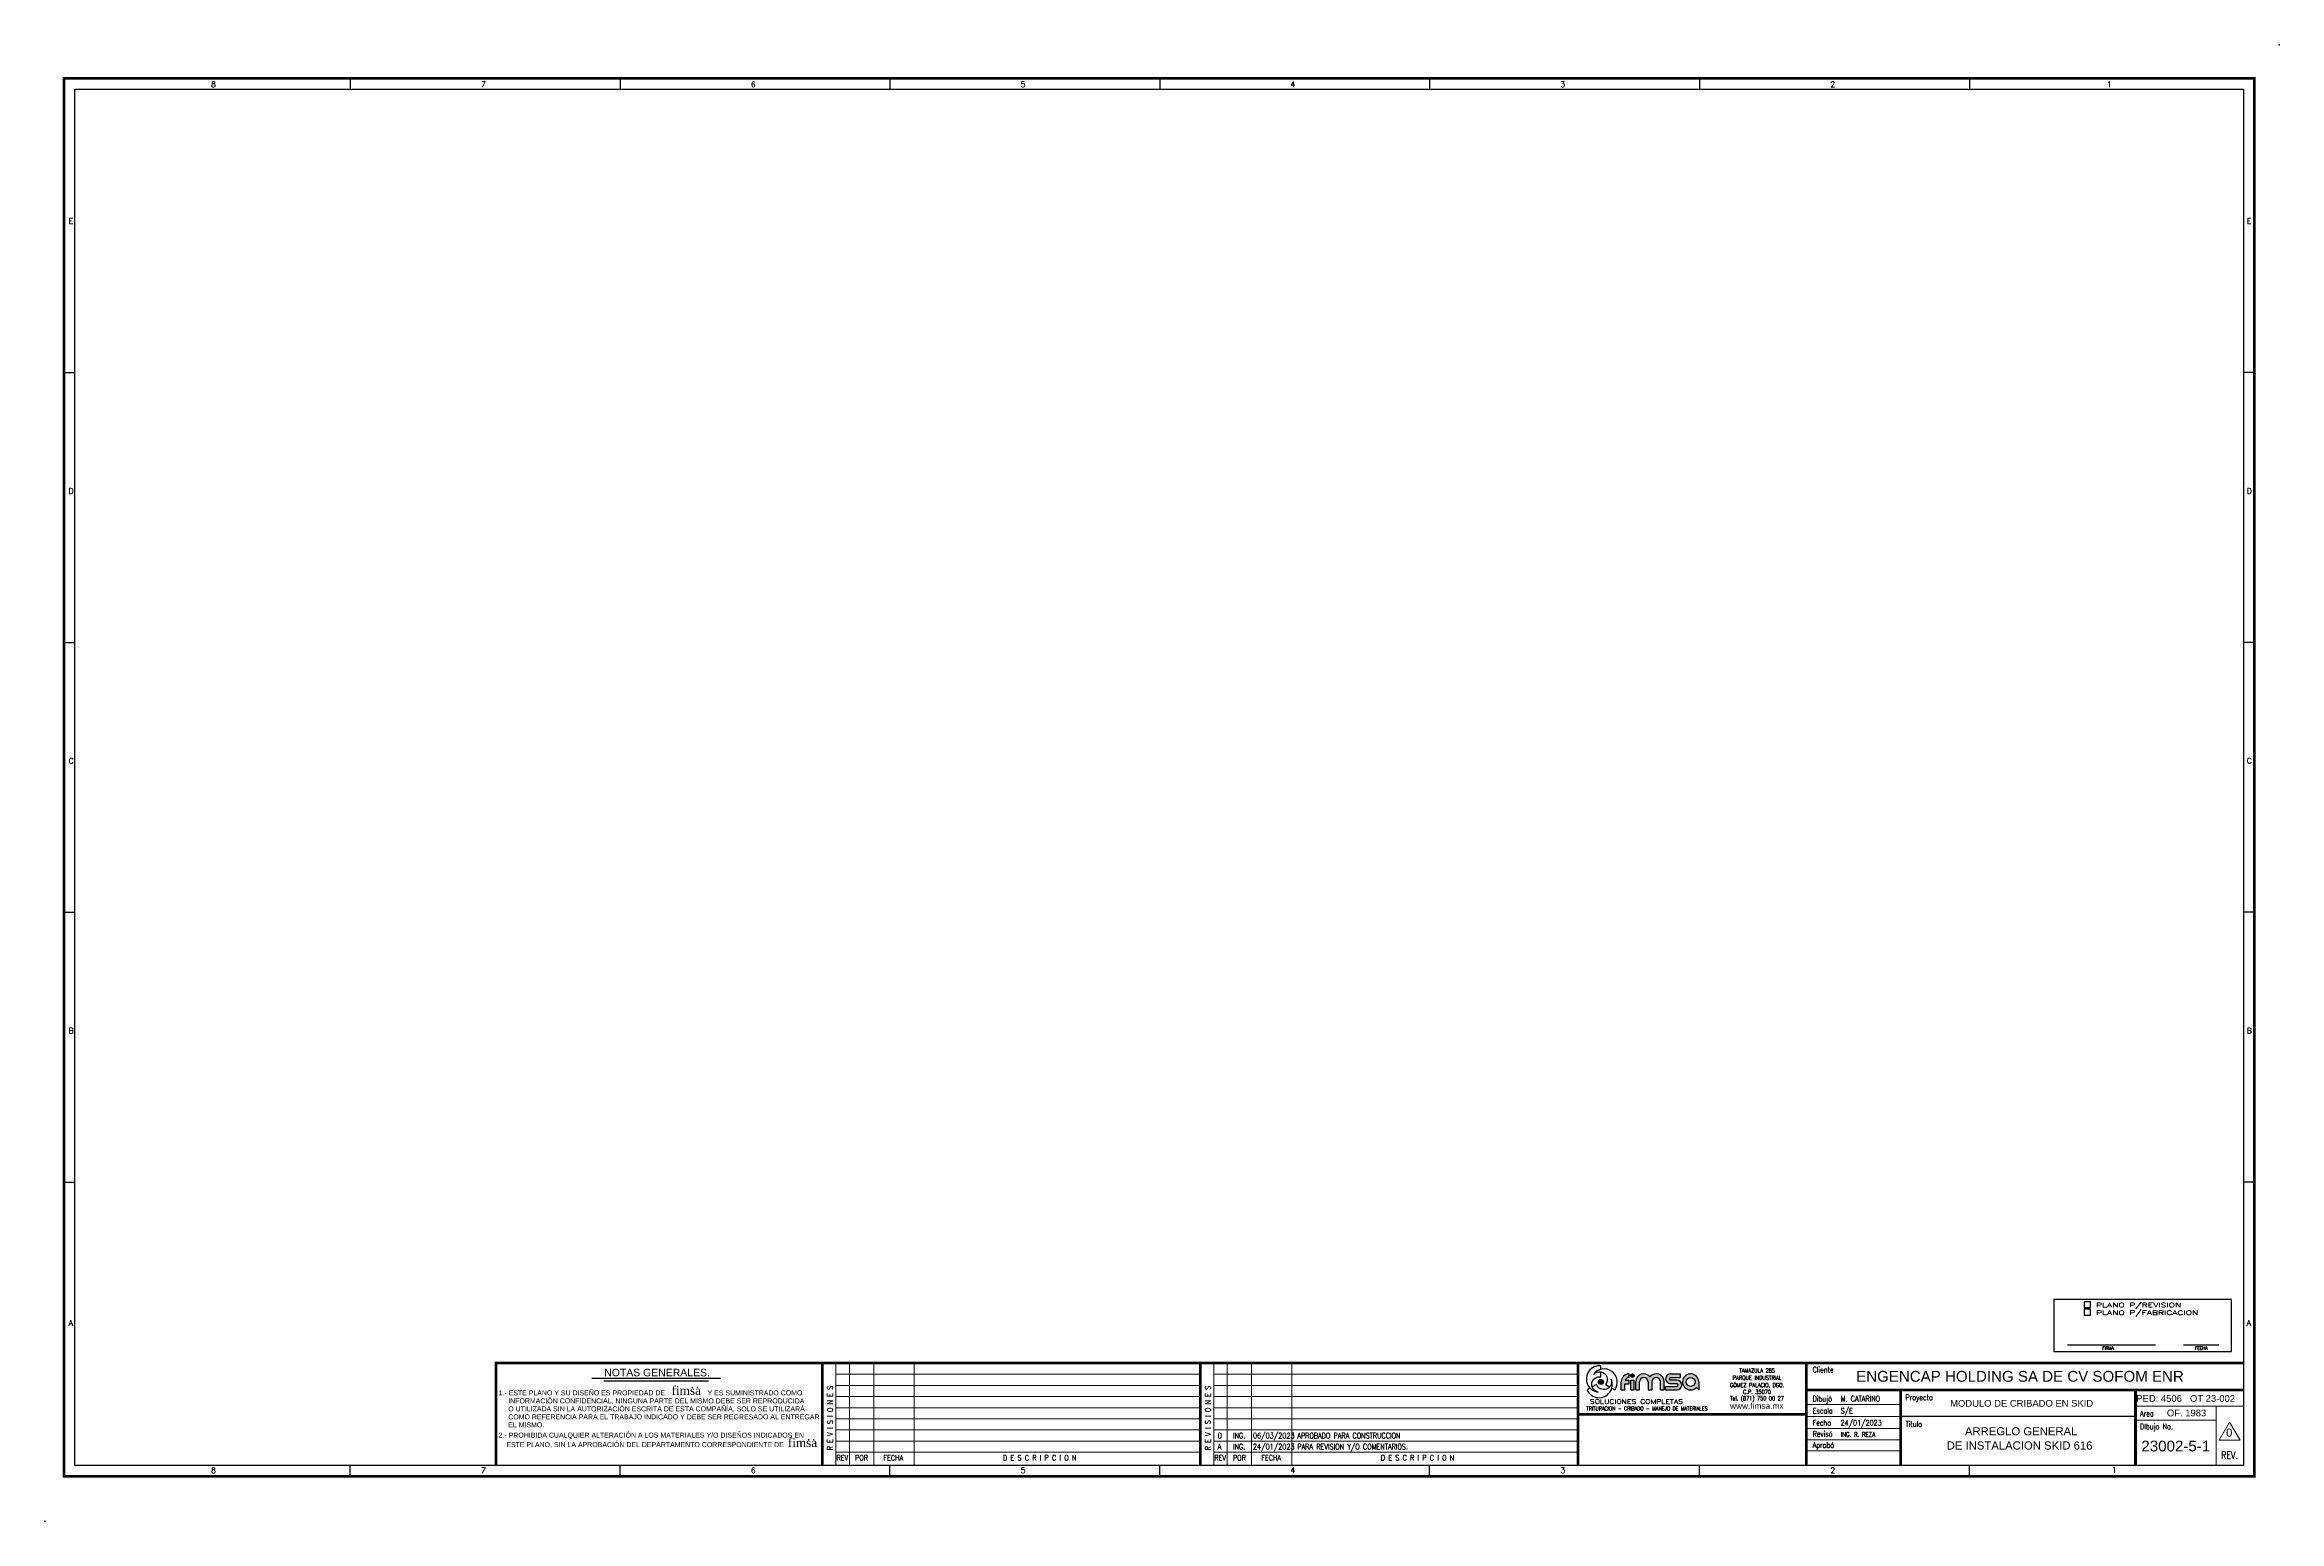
# Paper-space layout 'Layout1' of a CAD drawing. Header units: millimetres. Extents: x 0 to 828, y 0 to 547.
import ezdxf
from ezdxf.enums import TextEntityAlignment as Align

# ---------------------------------------------------------------- set-up
doc = ezdxf.new("R2010")
doc.units = ezdxf.units.MM
doc.header["$LTSCALE"] = 10
doc.header["$PDSIZE"] = -1
doc.styles.add('BETO', font='romans.shx', dxfattribs={"width": 0.8})
doc.styles.add('Letras Fimsa', font='romantic.ttf', dxfattribs={"width": 0.8})
doc.styles.add('Sans Serif', font='sanss___.ttf', dxfattribs={"width": 0.8})
doc.styles.get("Standard").update_dxf_attribs({"font": 'romans.shx'})
doc.styles.add('Titulos', font='arial.ttf', dxfattribs={"height": 2.2})

psp = doc.layouts.get("Layout1")

# ---------------------------------------------------------------- hatches: boundary and pattern name
for color, points in [(5, [(577.61, 51.65, 1), (575.72, 51.65, 1)]), (4, [(589.04, 53.97, 1), (587.69, 53.97, 1)])]:
    psp.add_hatch(color=color).paths.add_polyline_path(points)
h = psp.add_hatch(color=5)
h.paths.add_polyline_path([(587.15, 52.33), (585.67, 52.33, -0.295738), (587.15, 53.29), (587.15, 54.64, 0.414214), (584.18, 51.67), (584.18, 48.68), (585.53, 48.68), (585.53, 50.98), (587.15, 50.98)])
h.paths.add_polyline_path([(589.04, 52.33), (587.69, 52.33), (587.69, 48.68), (589.04, 48.68)])
h.paths.add_polyline_path([(590.93, 51.66, -0.998911), (594.17, 51.69), (594.17, 48.68), (595.52, 48.68), (595.52, 51.69, -0.998911), (598.76, 51.66), (598.76, 48.66), (600.11, 48.66), (600.11, 51.69, 0.702406), (594.84, 53.56, 0.702406), (589.58, 51.69), (589.58, 48.68), (590.93, 48.68)])
h.paths.add_polyline_path([(605.99, 54.64), (602.48, 54.64, 1), (602.48, 50.98), (604.79, 50.98, -1), (604.79, 50.01), (600.65, 50.01), (600.65, 48.66), (604.79, 48.66, 1), (604.79, 52.33), (602.48, 52.33, -1), (602.48, 53.29), (605.99, 53.29)])
h.paths.add_polyline_path([(612.04, 49.54), (612.91, 48.66), (612.91, 51.65, 5.027339)])
h.paths.add_polyline_path([(611.56, 51.65, -1), (608.28, 51.65, -1)], flags=16)

# ---------------------------------------------------------------- linework, layer by layer
for p, q in [((11.19, 530.68), (814.75, 530.68)), ((11.19, 20.68), (11.19, 530.68)), ((814.75, 530.68), (814.75, 20.68)), ((207.25, 52.05), (245.95, 52.05)), ((774.75, 38.8), (687.75, 38.8)), ((814.75, 20.68), (11.19, 20.68))]:
    psp.add_line(p, q)
at = {"color": 0}
for p, q in [((113.19, 534.68), (113.19, 530.68)), ((213.19, 534.68), (213.19, 530.68)), ((313.19, 534.68), (313.19, 530.68)), ((413.19, 534.68), (413.19, 530.68)), ((513.19, 534.68), (513.19, 530.68)), ((613.19, 534.68), (613.19, 530.68)), ((713.19, 534.68), (713.19, 530.68)), ((7.19, 425.68), (11.19, 425.68)), ((819.19, 425.68), (814.75, 425.68)), ((7.19, 325.68), (11.19, 325.68)), ((819.19, 325.68), (814.75, 325.68)), ((7.19, 225.68), (11.19, 225.68)), ((819.19, 225.68), (814.75, 225.68)), ((7.19, 125.68), (11.19, 125.68)), ((819.19, 125.68), (814.75, 125.68)), ((113.19, 16.68), (113.19, 20.68)), ((213.19, 16.68), (213.19, 20.68)), ((313.19, 16.68), (313.19, 20.68)), ((413.19, 16.68), (413.19, 20.68)), ((513.19, 16.68), (513.19, 20.68)), ((613.19, 16.68), (613.19, 20.68)), ((713.19, 16.68), (713.19, 20.68))]:
    psp.add_line(p, q, dxfattribs=at)
at = {"color": 1, "lineweight": 18}
for p, q in [((293.19, 58.68), (293.19, 20.68)), ((298.19, 58.68), (298.19, 20.68)), ((307.19, 58.68), (307.19, 20.68)), ((322.19, 58.68), (322.19, 20.68)), ((433.19, 58.68), (433.19, 20.68)), ((438.19, 58.68), (438.19, 20.68)), ((447.19, 58.68), (447.19, 20.68)), ((462.19, 58.68), (462.19, 20.68)), ((428.19, 54.47), (293.19, 54.47)), ((428.19, 50.34), (293.19, 50.34)), ((568.19, 54.47), (433.19, 54.47)), ((568.19, 50.34), (433.19, 50.34)), ((428.19, 46.22), (293.19, 46.22)), ((428.19, 42.09), (293.19, 42.09)), ((568.19, 46.22), (433.19, 46.22)), ((568.19, 42.09), (433.19, 42.09)), ((687.75, 43.24), (652.75, 43.24)), ((814.75, 42.68), (774.75, 42.68)), ((804.68, 20.68), (804.68, 42.68)), ((428.19, 37.97), (293.19, 37.97)), ((428.19, 33.84), (293.19, 33.84)), ((428.19, 33.84), (293.19, 33.84)), ((568.19, 37.97), (433.19, 37.97)), ((568.19, 33.84), (433.19, 33.84)), ((687.75, 38.8), (652.75, 38.8)), ((687.75, 34.35), (652.75, 34.35)), ((804.68, 37.46), (774.75, 37.46)), ((809.63, 36.72), (805.76, 30.02)), ((813.5, 30.02), (809.63, 36.72)), ((428.19, 29.72), (293.19, 29.72)), ((428.19, 25.59), (293.19, 25.59)), ((568.19, 29.72), (433.19, 29.72)), ((568.19, 25.59), (433.19, 25.59)), ((687.75, 30.22), (652.75, 30.22)), ((687.75, 26.1), (652.75, 26.1)), ((805.76, 30.02), (813.5, 30.02))]:
    psp.add_line(p, q, dxfattribs=at)
at = {"color": 1}
for p, q in [((749.6, 65.36), (782.11, 65.36)), ((792.6, 65.36), (805.69, 65.36))]:
    psp.add_line(p, q, dxfattribs=at)
at = {"color": 5}
for p, q in [((202.71, 53.06), (250.5, 53.06)), ((584.18, 48.68), (584.18, 51.67)), ((585.53, 48.68), (585.53, 50.98)), ((585.53, 50.98), (587.15, 50.98)), ((585.67, 52.33), (587.15, 52.33)), ((587.15, 53.29), (587.15, 54.64)), ((587.15, 50.98), (587.15, 52.33)), ((587.69, 48.66), (587.69, 52.33)), ((587.69, 52.33), (589.04, 52.33)), ((589.04, 48.68), (589.04, 52.33)), ((589.58, 48.68), (589.58, 51.69)), ((590.93, 48.68), (590.93, 51.68)), ((594.17, 51.69), (594.17, 48.68)), ((595.52, 51.69), (595.52, 48.68)), ((598.76, 48.66), (598.76, 51.68)), ((600.11, 48.66), (600.11, 51.69)), ((600.65, 48.66), (600.65, 50.01)), ((600.65, 50.01), (604.79, 50.01)), ((602.48, 54.64), (605.99, 54.64)), ((602.48, 53.29), (605.99, 53.29)), ((604.79, 52.33), (602.48, 52.33)), ((604.79, 50.98), (602.48, 50.98)), ((605.99, 54.64), (605.99, 53.29)), ((612.91, 51.65), (612.91, 48.66)), ((584.18, 48.68), (585.53, 48.68)), ((587.69, 48.68), (589.04, 48.68)), ((589.58, 48.68), (590.93, 48.68)), ((594.17, 48.68), (595.52, 48.68)), ((598.76, 48.66), (600.11, 48.66)), ((600.65, 48.66), (604.79, 48.66)), ((612.91, 48.66), (612.04, 49.54))]:
    psp.add_line(p, q, dxfattribs=at)
at = {"const_width": 1}
psp.add_lwpolyline([(7.19, 534.68), (818.75, 534.68), (818.75, 16.68), (7.19, 16.68)], close=True, dxfattribs=at)
at = {"color": 6}
psp.add_lwpolyline([(744.45, 62.95), (810.36, 62.95), (810.36, 82.19), (744.45, 82.19)], close=True, dxfattribs=at)
for points in [[(755.74, 79.19), (758.11, 79.19), (758.11, 81.36), (755.74, 81.36)], [(755.74, 76.43), (758.11, 76.43), (758.11, 78.6), (755.74, 78.6)]]:
    psp.add_lwpolyline(points, close=True)
at = {"const_width": 1}
for points in [[(814.75, 58.68), (167.19, 58.68), (167.19, 20.68)], [(288.19, 58.68), (288.19, 20.68)], [(428.19, 58.68), (428.19, 20.68)], [(568.19, 58.68), (568.19, 20.68)], [(652.75, 58.68), (652.75, 20.68)], [(814.75, 48.68), (652.75, 48.68)], [(687.75, 48.68), (687.75, 20.68)], [(774.75, 20.68), (774.75, 48.68)], [(652.75, 39.68), (568.19, 39.68)]]:
    psp.add_lwpolyline(points, dxfattribs=at)
at = {"color": 5}
psp.add_lwpolyline([(576.66, 56.29), (576.66, 57.59, 1), (575.65, 47.87, -1), (576.66, 53.54), (576.66, 55.39)], format="xyb", dxfattribs=at)
at = {"color": 4}
psp.add_lwpolyline([(572.64, 49.33), (571.52, 48.68, 1), (580.44, 52.67, -1), (575.03, 50.71), (573.43, 49.78)], format="xyb", dxfattribs=at)
at = {"color": 2}
psp.add_lwpolyline([(580.68, 49.33), (581.81, 48.68, 1), (573.89, 54.42, -1), (578.3, 50.71), (579.9, 49.78)], format="xyb", dxfattribs=at)
at = {"color": 5}
for centre, radius in [((576.66, 51.65), 0.945), ((609.92, 51.65), 1.64)]:
    psp.add_circle(centre, radius, dxfattribs=at)
at = {"color": 4}
psp.add_circle((588.36, 53.97), 0.675, dxfattribs=at)
at = {"color": 5}
for centre, radius, start, end in [((587.15, 51.67), 2.97, 90, 180.26044), ((587.15, 51.67), 1.62, 90, 155.89982), ((592.55, 51.67), 2.97, 39.40189, 180.26044), ((592.55, 51.67), 1.62, 0.47747, 179.64737), ((597.14, 51.67), 2.97, 359.73956, 140.59811), ((597.14, 51.67), 1.62, 0.35263, 179.52253), ((602.48, 52.81), 1.83, 90, 270), ((602.48, 52.81), 0.483, 90, 270), ((604.79, 50.49), 1.83, 270, 90), ((604.79, 50.49), 0.483, 270, 90), ((609.92, 51.65), 2.99, 0, 315)]:
    psp.add_arc(centre, radius, start, end, dxfattribs=at)
at = {"color": 0}
for p in [(828.04, 547.12), (828.04, 547.12), (0, 0)]:
    psp.add_point(p, dxfattribs=at)

# ---------------------------------------------------------------- texts
for s, height, width, p in [('PLANO P/REVISION', 1.65, 1.5, (760.18, 79.29)), ('PLANO P/FABRICACION', 1.65, 1.5, (760.18, 76.47)), ('S/E', 2.062, 0.8, (665.48, 39.92)), ('M. CATARINO', 2.0625, 0.8, (665.48, 44.37)), ('24/01/2023', 2.062, 0.8, (665.48, 35.47)), ('ING. R. REZA', 1.65, 0.8, (665.6, 31.34))]:
    psp.add_text(s, height=height, dxfattribs=dict(at, width=width)).set_placement(p)
at = {"color": 1, "width": 0.8}
for s, height, p in [('FIRMA      ', 1.2672, (762.42, 63.55)), ('FECHA', 1.267, (796.76, 63.55))]:
    psp.add_text(s, height=height, dxfattribs=at).set_placement(p)
at = {"color": 5, "style": 'Titulos'}
psp.add_text('NOTAS GENERALES.', height=2.772, dxfattribs=at).set_placement((207.33, 53.74))
for s, height, style, p in [('fimsa', 3.24, 'Letras Fimsa', (232.29, 46.84)), ('.', 3.24, 'Letras Fimsa', (239.39, 49.36)), ('.', 3.24, 'Letras Fimsa', (241.26, 49.36)), ('1.- ESTE PLANO Y SU DISEÑO ES PROPIEDAD DE                      Y ES SUMINISTRADO COMO', 1.848, 'Titulos', (168.19, 46.67)), ('     O UTILIZADA SIN LA AUTORIZACIÓN ESCRITA DE ESTA COMPAÑÍA, SOLO SE UTILIZARÁ', 1.848, 'Titulos', (168.19, 40.74)), ('     INFORMACIÓN CONFIDENCIAL, NINGUNA PARTE DEL MISMO DEBE SER REPRODUCIDA', 1.848, 'Titulos', (168.19, 43.7)), ('2.- PROHIBIDA CUALQUIER ALTERACIÓN A LOS MATERIALES Y/O DISEÑOS INDICADOS EN', 1.848, 'Titulos', (168.19, 31)), ('     COMO REFERENCIA PARA EL TRABAJO INDICADO Y DEBE SER REGRESADO AL ENTREGAR', 1.848, 'Titulos', (168.19, 37.77)), ('     EL MISMO.', 1.848, 'Titulos', (168.19, 34.8)), ('    ESTE PLANO, SIN LA APROBACIÓN DEL DEPARTAMENTO CORRESPONDIENTE DE                    .', 1.848, 'Titulos', (168.19, 27.49)), ('fimsa', 3.24, 'Letras Fimsa', (275.36, 27.53)), ('.', 3.24, 'Letras Fimsa', (282.46, 30.05)), ('.', 3.24, 'Letras Fimsa', (284.33, 30.05))]:
    psp.add_text(s, height=height, dxfattribs=dict(style=style)).set_placement(p)
at = {"style": 'BETO', "width": 0.9}
for s, p in [('GÓMEZ PALACIO, DGO.', (634.52, 49.73)), ('PARQUE INDUSTRIAL', (634.52, 52.45)), ('TAMAZULA 285', (634.52, 55.12)), ('Tel. (871) 750 00 27', (634.49, 44.81)), ('C.P. 35070', (634.52, 47.2))]:
    psp.add_text(s, height=1.5, dxfattribs=at).set_placement(p, align=Align.CENTER)
at = {"color": 1, "lineweight": 18, "width": 0.8}
for s, p in [('Cliente', (655.11, 55.15)), ('Proyecto', (689.52, 44.87)), ('Titulo', (689.52, 34.99)), ('Area', (776.44, 38.88))]:
    psp.add_text(s, height=2.062, dxfattribs=at).set_placement(p)
at = {"color": 5, "style": 'Sans Serif'}
for s, height, p in [('ENGENCAP HOLDING SA DE CV SOFOM ENR ', 4, (732.72, 51.72)), ('MODULO DE CRIBADO EN SKID ', 2.5, (733.05, 42.47)), ('PED: 4506', 2.5, (783.5, 44.27)), ('OF. 1983', 2.5, (793.68, 38.89)), ('OT 23-002', 2.5, (803.28, 44.27)), ('ARREGLO GENERAL', 3, (732.38, 31.86)), ('0', 3, (809.47, 31.35)), ('DE INSTALACION SKID 616 ', 3, (732.38, 26.59)), ('23002-5-1 ', 4, (790.46, 25.88))]:
    psp.add_text(s, height=height, dxfattribs=at).set_placement(p, align=Align.CENTER)
at = {"color": 5, "lineweight": 18, "width": 0.8}
for p in [(292.07, 26.27), (432.07, 26.27)]:
    psp.add_text('R E V I S I O N E S', height=2.0625, rotation=90, dxfattribs=at).set_placement(p)
at = {"style": 'BETO', "width": 0.7}
psp.add_text('TRITURACION - CRIBADO - MANEJO DE MATERIALES', height=1.5, dxfattribs=at).set_placement((571.29, 41.06))
at = {"width": 1.3}
psp.add_text('SOLUCIONES COMPLETAS', height=1.6, dxfattribs=at).set_placement((572.58, 43.58))
at = {"style": 'Titulos'}
psp.add_text('www.fimsa.mx', height=2.2, dxfattribs=at).set_placement((634.42, 41.69), align=Align.CENTER)
at = {"color": 5, "lineweight": 18, "width": 0.8}
for s, height, p in [('Dibujó', 2.062, (655.11, 44.37)), ('Escala', 2.062, (655.11, 39.92)), ('Fecha', 2.062, (655.11, 35.47)), ('Revisó', 2.062, (655.11, 31.35)), ('DIbujo No.', 2.062, (776.44, 34.1)), ('Aprobó', 2.062, (655.11, 27.22)), ('REV.', 2.681, (806.49, 23.19)), ('REV', 2.062, (293.41, 22.5)), ('POR', 2.062, (300.3, 22.5)), ('FECHA', 2.062, (310.8, 22.5)), ('D E S C R I P C I O N', 2.0625, (355.11, 22.5)), ('REV', 2.062, (433.41, 22.5)), ('POR', 2.062, (440.3, 22.5)), ('FECHA', 2.062, (450.8, 22.5)), ('D E S C R I P C I O N', 2.0625, (495.11, 22.5))]:
    psp.add_text(s, height=height, dxfattribs=at).set_placement(p)
at = {"lineweight": 18}
for s, height, width, p in [('06/03/2023', 2.062, 0.7, (447.71, 30.73)), ('A', 2.06, 0.8, (434.69, 26.61)), ('0', 2.06, 0.8, (434.69, 30.73)), ('ING.', 2.062, 0.8, (440.3, 30.73)), ('ING.', 2.062, 0.8, (440.3, 26.61)), ('24/01/2023', 2.062, 0.7, (447.71, 26.61)), ('APROBADO PARA CONSTRUCCION', 2.0625, 0.8, (464.16, 30.73)), ('PARA REVISION Y/O COMENTARIOS.', 2.0625, 0.8, (464.16, 26.61))]:
    psp.add_text(s, height=height, dxfattribs=dict(at, width=width)).set_placement(p)
at = {"color": 0, "char_height": 2.06, "attachment_point": 1}
for s, insert in [('8', (61.66, 533.46)), ('7', (161.66, 533.46)), ('6', (261.66, 533.46)), ('5', (361.66, 533.46)), ('4', (461.66, 533.46)), ('3', (561.66, 533.46)), ('2', (661.66, 533.46)), ('1', (764.16, 533.49)), ('E', (8.88, 482.81)), ('E', (815.97, 482.81)), ('D', (8.88, 382.81)), ('D', (815.97, 382.81)), ('C', (8.88, 282.81)), ('C', (815.97, 282.81)), ('B', (8.88, 182.81)), ('B', (815.97, 182.81)), ('A', (8.88, 74.48)), ('A', (815.97, 74.48)), ('8', (61.66, 19.94)), ('7', (161.66, 19.94)), ('6', (261.66, 19.94)), ('5', (361.66, 19.94)), ('4', (461.66, 19.94)), ('3', (561.66, 19.94)), ('2', (661.66, 19.94)), ('1', (766.06, 20.06))]:
    psp.add_mtext(s, dxfattribs=dict(at, insert=insert))

doc.saveas('drawing.dxf')
